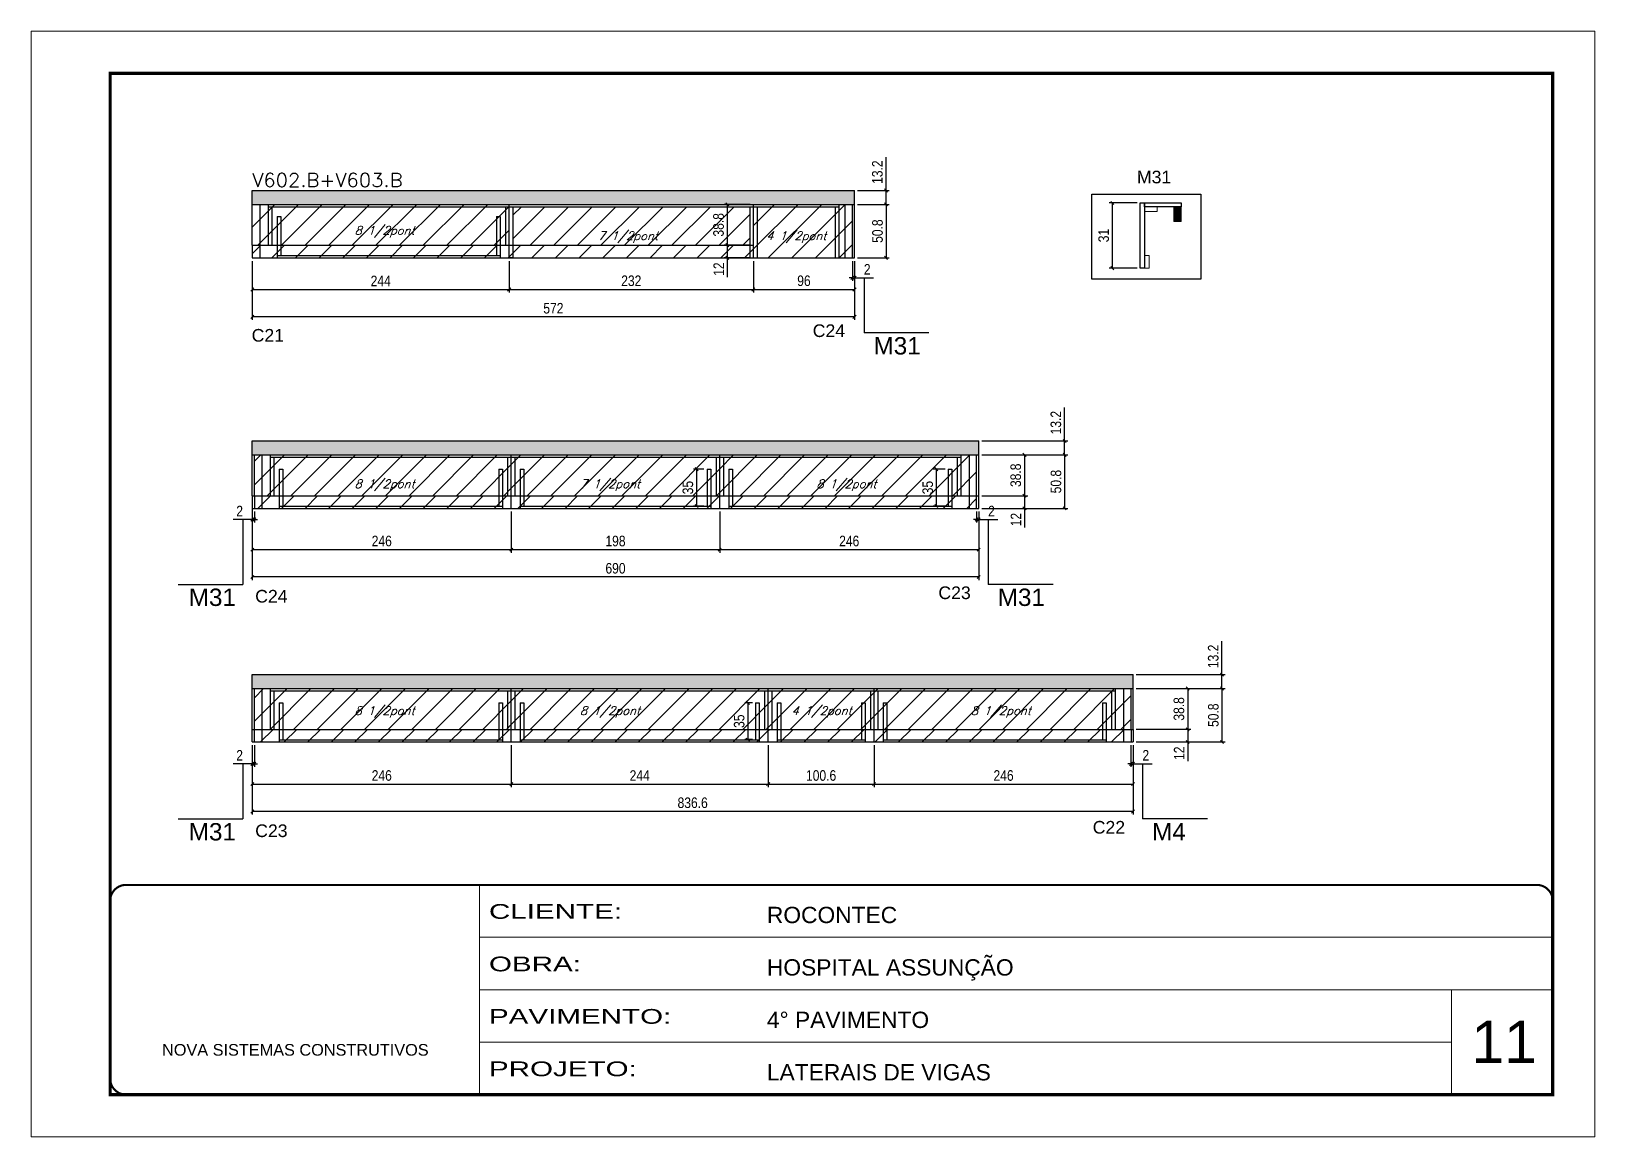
# Model space of a CAD drawing. Extents: x -20960 to -5926, y -2106 to 21915.
# Drawn here: x -9023 to -7538, y 18568 to 19618 of the extents above; entities that cross this region are included whole.
import ezdxf

# ---------------------------------------------------------------- set-up
doc = ezdxf.new("R2010")
doc.units = 0
doc.linetypes.add('CONTINUO', pattern=[0])
doc.linetypes.add('DASHED', pattern=[0.75, 0.5, -0.25])
for name, color, linetype in [('5', 5, 'Continuous'), ('COTA', 241, 'Continuous'), ('NOMENCLATURA', 7, 'Continuous'), ('Painéis', 200, 'Continuous'), ('Reaproveitamento', 251, 'Continuous'), ('SARR_2.2x7', 40, 'Continuous'), ('SARR_3.5x7', 81, 'Continuous'), ('texto', 7, 'Continuous')]:
    doc.layers.add(name, color=color, linetype=linetype)
for name, color, linetype, lineweight in [('CARIMBO', 255, 'Continuous', 9), ('Folhas', 255, 'Continuous', 9), ('Madeira', 126, 'Continuous', 18), ('Sarr 2.2x7', 40, 'Continuous', 9), ('SARRAFO DE PRESSAO', 251, 'DASHED', 9), ('Texto Seção', 7, 'Continuous', 15)]:
    doc.layers.add(name, color=color, linetype=linetype, lineweight=lineweight)
doc.styles.add('ARIAL', font='arial.ttf')
doc.styles.add('COTA TECNICA', font='techl___.ttf', dxfattribs={"height": 10})
doc.styles.add('REGUA-120', font='ROMANS.shx', dxfattribs={"height": 15})
doc.styles.add('Romans', font='romans.shx')
doc.styles.get("Standard").update_dxf_attribs({"font": 'arial.ttf'})
doc.styles.add('Tecnologia', font='')
doc.styles.get('Tecnologia').set_extended_font_data('Forgotten Futurist')
doc.dimstyles.new('PAINEL', dxfattribs={"dimtxt": 10, "dimasz": 3, "dimexe": 3, "dimexo": 3, "dimgap": 3, "dimtad": 1, "dimdec": 1, "dimzin": 12, "dimdsep": 46, "dimtxsty": 'COTA TECNICA', "dimblk1": 'OBLIQUE', "dimblk2": 'OBLIQUE', "dimsah": 1, "dimcen": 0.9, "dimclrd": 4, "dimclre": 4, "dimclrt": 240, "dimadec": 1, "dimazin": 3, "dimtfac": 1, "dimtdec": 1, "dimtmove": 0, "dimatfit": 3, "dimfxl": 1, "dimtolj": 1, "dimtzin": 12, "dimarcsym": 0})
pattern_1 = [(45, (-149328.225, -7976.085), (-11.2253202, 11.2253202), [])]

msp = doc.modelspace()

# ---------------------------------------------------------------- texts
at = {"layer": '5', "color": 7, "linetype": 'Continuous'}
msp.add_text('M31', height=12, rotation=359.99996, dxfattribs=at).set_placement((-7973.33, 19473.81))
at = {"layer": '5', "linetype": 'Continuous'}
for s, p in [('C21', (-8814.19, 19323.45)), ('C24', (-8281.25, 19327.84)), ('C24', (-8810.81, 19075.62)), ('C23', (-8161.91, 19078.91)), ('C23', (-8810.81, 18852.88)), ('C22', (-8015.31, 18856.17))]:
    msp.add_text(s, height=12, rotation=359.99996, dxfattribs=at).set_placement(p)
at = {"layer": 'CARIMBO', "style": 'ARIAL'}
msp.add_text('11', height=40, dxfattribs=at).set_placement((-7655.64, 18638.38))
at = {"layer": 'NOMENCLATURA', "linetype": 'Continuous'}
for s, p in [('M31', (-8223.51, 19311.23)), ('M31', (-8873.92, 19072.39)), ('M31', (-8105.51, 19072.39)), ('M31', (-8873.92, 18849.65)), ('M4', (-7958.91, 18849.65))]:
    msp.add_text(s, height=16.5, dxfattribs=at).set_placement(p)
at = {"layer": 'texto', "color": 2, "char_height": 8, "attachment_point": 5, "style": 'Romans'}
for s, insert in [('{\\Q19;\\C256;8 1/2pont}', (-8687.94, 19427.76)), ('{\\Q19;\\C256;7 1/2pont}', (-8456.76, 19422.65)), ('{\\Q19;\\C256;4 1/2pont}', (-8296.86, 19422.65)), ('{\\Q19;\\C256;8 1/2pont}', (-8687.94, 19187.05)), ('{\\Q19;\\C256;7 1/2pont}', (-8473.8, 19187.05)), ('{\\Q19;\\C256;8 1/2pont}', (-8249.19, 19187.05)), ('{\\Q19;\\C256;8 1/2pont}', (-8687.94, 18971.62)), ('{\\Q19;\\C256;8 1/2pont}', (-8473.8, 18971.62)), ('{\\Q19;\\C256;4 1/2pont}', (-8272.82, 18971.62)), ('{\\Q19;\\C256;8 1/2pont}', (-8102.59, 18971.62))]:
    msp.add_mtext(s, dxfattribs=dict(at, insert=insert))
at = {"layer": 'Texto Seção', "style": 'REGUA-120', "width": 1.05}
msp.add_text('V602.B+V603.B', height=13, dxfattribs=at).set_placement((-8813.57, 19470.37))

# ---------------------------------------------------------------- blocks, each defined once
blk = doc.blocks.new('9999999999')
at = {"color": 30, "linetype": 'CONTINUO'}
for p, q in [((98564.6, 34230.2), (98564.6, 34429.4)), ((98564.6, 34379.6), (99584, 34379.6)), ((98564.6, 34329.8), (99488, 34329.8)), ((99584, 34329.8), (99488, 34329.8)), ((99488, 34329.8), (99488, 34230.2)), ((98564.6, 34280), (99488, 34280))]:
    blk.add_line(p, q, dxfattribs=at)
at = {"color": 30, "linetype": 'CONTINUO', "const_width": 2}
blk.add_lwpolyline([(99584, 34230.2), (99584, 34414.4, 0.414214), (99569, 34429.4), (98229, 34429.4, 0.414214), (98214, 34414.4), (98214, 34245.2, 0.414214), (98229, 34230.2), (99584, 34230.2)], format="xyb", dxfattribs=at)
at = {"layer": 'Folhas'}
blk.add_lwpolyline([(98139, 34190.2), (99624, 34190.2), (99624, 35240.2), (98139, 35240.2)], close=True, dxfattribs=at)
at = {"layer": 'Folhas', "color": 30, "const_width": 3}
blk.add_lwpolyline([(98214, 34230.2), (99584, 34230.2), (99584, 35200.2), (98214, 35200.2)], close=True, dxfattribs=at)
at = {"color": 7, "linetype": 'Continuous', "ltscale": 5, "style": 'ARIAL'}
for s, height, p in [('ROCONTEC', 15.48, (98837.7, 34393.1)), ('HOSPITAL ASSUNÇÃO', 15.483, (98837.7, 34343.3)), ('4° PAVIMENTO', 15.483, (98837.7, 34293.5)), ('NOVA SISTEMAS CONSTRUTIVOS', 11.059, (98263.2, 34267.2)), ('LATERAIS DE VIGAS', 15.483, (98837.7, 34243.7))]:
    blk.add_text(s, height=height, dxfattribs=at).set_placement(p)
at = {"layer": 'Folhas', "color": 7, "style": 'Tecnologia', "width": 1.5}
for s, p in [('CLIENTE:', (98573.7, 34397.2)), ('OBRA:', (98573.7, 34347.3)), ('PAVIMENTO:', (98573.7, 34297.5)), ('PROJETO:', (98573.7, 34247.7))]:
    blk.add_text(s, height=14, dxfattribs=at).set_placement(p)
blk = doc.blocks.new('_Oblique')
at = {"color": 0, "linetype": 'ByBlock', "lineweight": -2}
blk.add_line((-0.5, -0.5), (0.5, 0.5), dxfattribs=at)
blk = doc.blocks.new('*D170')
at = {"layer": 'COTA', "color": 4, "lineweight": -2, "ltscale": 25, "transparency": 16777216}
for p, q in [((-8813.6, 19400), (-8813.6, 19344)), ((-8241.6, 19400), (-8241.6, 19344)), ((-8241.6, 19347), (-8813.6, 19347))]:
    blk.add_line(p, q, dxfattribs=at)
at = {"layer": 'Defpoints', "color": 0, "ltscale": 25, "transparency": 16777216}
for p in [(-8813.6, 19403), (-8241.6, 19403), (-8813.6, 19347)]:
    blk.add_point(p, dxfattribs=at)
at = {"layer": 'COTA', "color": 4, "lineweight": -2, "ltscale": 25, "transparency": 16777216, "xscale": 3, "yscale": 3, "zscale": 3, "rotation": 180}
blk.add_blockref('_Oblique', (-8813.6, 19347), dxfattribs=at)
at = {"layer": 'COTA', "color": 4, "lineweight": -2, "ltscale": 25, "transparency": 16777216, "xscale": 3, "yscale": 3, "zscale": 3}
blk.add_blockref('_Oblique', (-8241.6, 19347), dxfattribs=at)
at = {"layer": 'COTA', "color": 240, "ltscale": 25, "transparency": 16777216, "insert": (-8527.6, 19355.1), "char_height": 10, "attachment_point": 5, "style": 'COTA TECNICA'}
blk.add_mtext('\\A1;572', dxfattribs=at)
blk = doc.blocks.new('*D171')
at = {"layer": 'COTA', "color": 4, "lineweight": -2, "ltscale": 25, "transparency": 16777216}
for p, q in [((-8813.6, 19400), (-8813.6, 19370)), ((-8569.6, 19400), (-8569.6, 19370)), ((-8813.6, 19373), (-8569.6, 19373))]:
    blk.add_line(p, q, dxfattribs=at)
at = {"layer": 'Defpoints', "color": 0, "ltscale": 25, "transparency": 16777216}
for p in [(-8813.6, 19403), (-8569.6, 19403), (-8569.6, 19373)]:
    blk.add_point(p, dxfattribs=at)
at = {"layer": 'COTA', "color": 4, "lineweight": -2, "ltscale": 25, "transparency": 16777216, "xscale": 3, "yscale": 3, "zscale": 3, "rotation": 180}
blk.add_blockref('_Oblique', (-8813.6, 19373), dxfattribs=at)
at = {"layer": 'COTA', "color": 4, "lineweight": -2, "ltscale": 25, "transparency": 16777216, "xscale": 3, "yscale": 3, "zscale": 3}
blk.add_blockref('_Oblique', (-8569.6, 19373), dxfattribs=at)
at = {"layer": 'COTA', "color": 240, "ltscale": 25, "transparency": 16777216, "insert": (-8691.6, 19381.1), "char_height": 10, "attachment_point": 5, "style": 'COTA TECNICA'}
blk.add_mtext('\\A1;244', dxfattribs=at)
blk = doc.blocks.new('*D172')
at = {"layer": 'COTA', "color": 4, "lineweight": -2, "ltscale": 25, "transparency": 16777216}
for p, q in [((-8569.6, 19400), (-8569.6, 19370)), ((-8337.6, 19400), (-8337.6, 19370)), ((-8569.6, 19373), (-8337.6, 19373))]:
    blk.add_line(p, q, dxfattribs=at)
at = {"layer": 'Defpoints', "color": 0, "ltscale": 25, "transparency": 16777216}
for p in [(-8569.6, 19403), (-8337.6, 19403), (-8337.6, 19373)]:
    blk.add_point(p, dxfattribs=at)
at = {"layer": 'COTA', "color": 4, "lineweight": -2, "ltscale": 25, "transparency": 16777216, "xscale": 3, "yscale": 3, "zscale": 3, "rotation": 180}
blk.add_blockref('_Oblique', (-8569.6, 19373), dxfattribs=at)
at = {"layer": 'COTA', "color": 4, "lineweight": -2, "ltscale": 25, "transparency": 16777216, "xscale": 3, "yscale": 3, "zscale": 3}
blk.add_blockref('_Oblique', (-8337.6, 19373), dxfattribs=at)
at = {"layer": 'COTA', "color": 240, "ltscale": 25, "transparency": 16777216, "insert": (-8453.6, 19381.2), "char_height": 10, "attachment_point": 5, "style": 'COTA TECNICA'}
blk.add_mtext('\\A1;232', dxfattribs=at)
blk = doc.blocks.new('*D173')
at = {"layer": 'COTA', "color": 4, "lineweight": -2, "ltscale": 25, "transparency": 16777216}
for p, q in [((-8337.6, 19400), (-8337.6, 19370)), ((-8241.6, 19400), (-8241.6, 19370)), ((-8337.6, 19373), (-8241.6, 19373))]:
    blk.add_line(p, q, dxfattribs=at)
at = {"layer": 'Defpoints', "color": 0, "ltscale": 25, "transparency": 16777216}
for p in [(-8337.6, 19403), (-8241.6, 19403), (-8241.6, 19373)]:
    blk.add_point(p, dxfattribs=at)
at = {"layer": 'COTA', "color": 4, "lineweight": -2, "ltscale": 25, "transparency": 16777216, "xscale": 3, "yscale": 3, "zscale": 3, "rotation": 180}
blk.add_blockref('_Oblique', (-8337.6, 19373), dxfattribs=at)
at = {"layer": 'COTA', "color": 4, "lineweight": -2, "ltscale": 25, "transparency": 16777216, "xscale": 3, "yscale": 3, "zscale": 3}
blk.add_blockref('_Oblique', (-8241.6, 19373), dxfattribs=at)
at = {"layer": 'COTA', "color": 240, "ltscale": 25, "transparency": 16777216, "insert": (-8289.6, 19381.2), "char_height": 10, "attachment_point": 5, "style": 'COTA TECNICA'}
blk.add_mtext('\\A1;96', dxfattribs=at)
blk = doc.blocks.new('*D174')
at = {"layer": 'COTA', "color": 4, "lineweight": -2, "ltscale": 25, "transparency": 16777216}
for p, q in [((-8238.6, 19453.8), (-8208.6, 19453.8)), ((-8211.6, 19453.8), (-8211.6, 19403)), ((-8238.6, 19403), (-8208.6, 19403))]:
    blk.add_line(p, q, dxfattribs=at)
at = {"layer": 'Defpoints', "color": 0, "ltscale": 25, "transparency": 16777216}
for p in [(-8241.6, 19453.8), (-8241.6, 19403), (-8211.6, 19403)]:
    blk.add_point(p, dxfattribs=at)
at = {"layer": 'COTA', "color": 4, "lineweight": -2, "ltscale": 25, "transparency": 16777216, "xscale": 3, "yscale": 3, "zscale": 3}
for p, rotation in [((-8211.6, 19453.8), 90), ((-8211.6, 19403), 270)]:
    blk.add_blockref('_Oblique', p, dxfattribs=dict(at, rotation=rotation))
at = {"layer": 'COTA', "color": 240, "ltscale": 25, "transparency": 16777216, "insert": (-8219.7, 19428.4), "char_height": 10, "attachment_point": 5, "rotation": 90, "style": 'COTA TECNICA'}
blk.add_mtext('\\A1;50.8', dxfattribs=at)
blk = doc.blocks.new('*D231')
at = {"layer": 'Defpoints', "color": 0, "linetype": 'ByBlock', "transparency": 16777216}
for p in [(-7970.2, 19455.2), (-7996.7, 19393.2), (-7970.2, 19393.2)]:
    blk.add_point(p, dxfattribs=at)
at = {"layer": 'Sarr 2.2x7', "color": 4, "linetype": 'ByBlock', "lineweight": -2, "transparency": 16777216}
for p, q in [((-7973.2, 19455.2), (-7999.7, 19455.2)), ((-7996.7, 19455.2), (-7996.7, 19393.2)), ((-7973.2, 19393.2), (-7999.7, 19393.2))]:
    blk.add_line(p, q, dxfattribs=at)
at = {"layer": 'Sarr 2.2x7', "color": 4, "linetype": 'ByBlock', "lineweight": -2, "transparency": 16777216, "xscale": 3, "yscale": 3, "zscale": 3}
for p, rotation in [((-7996.7, 19455.2), 90), ((-7996.7, 19393.2), 270)]:
    blk.add_blockref('_Oblique', p, dxfattribs=dict(at, rotation=rotation))
at = {"layer": 'Sarr 2.2x7', "color": 240, "linetype": 'ByBlock', "transparency": 16777216, "insert": (-8004.9, 19424.2), "char_height": 10, "attachment_point": 5, "rotation": 90, "style": 'COTA TECNICA'}
blk.add_mtext('\\A1;31', dxfattribs=at)
blk = doc.blocks.new('*D232')
at = {"layer": 'COTA', "color": 4, "lineweight": -2, "ltscale": 25, "transparency": 16777216}
for p, q in [((-8813.6, 19174.1), (-8813.6, 19096.9)), ((-8123.6, 19162.1), (-8123.6, 19096.9)), ((-8123.6, 19099.9), (-8813.6, 19099.9))]:
    blk.add_line(p, q, dxfattribs=at)
at = {"layer": 'Defpoints', "color": 0, "ltscale": 25, "transparency": 16777216}
for p in [(-8813.6, 19177.1), (-8123.6, 19165.1), (-8813.6, 19099.9)]:
    blk.add_point(p, dxfattribs=at)
at = {"layer": 'COTA', "color": 4, "lineweight": -2, "ltscale": 25, "transparency": 16777216, "xscale": 3, "yscale": 3, "zscale": 3, "rotation": 180}
blk.add_blockref('_Oblique', (-8813.6, 19099.9), dxfattribs=at)
at = {"layer": 'COTA', "color": 4, "lineweight": -2, "ltscale": 25, "transparency": 16777216, "xscale": 3, "yscale": 3, "zscale": 3}
blk.add_blockref('_Oblique', (-8123.6, 19099.9), dxfattribs=at)
at = {"layer": 'COTA', "color": 240, "ltscale": 25, "transparency": 16777216, "insert": (-8468.6, 19108.1), "char_height": 10, "attachment_point": 5, "style": 'COTA TECNICA'}
blk.add_mtext('\\A1;690', dxfattribs=at)
blk = doc.blocks.new('*D233')
at = {"layer": 'COTA', "color": 4, "lineweight": -2, "ltscale": 25, "transparency": 16777216}
for p, q in [((-8813.6, 19174.1), (-8813.6, 19122.9)), ((-8567.6, 19162.1), (-8567.6, 19122.9)), ((-8813.6, 19125.9), (-8567.6, 19125.9))]:
    blk.add_line(p, q, dxfattribs=at)
at = {"layer": 'Defpoints', "color": 0, "ltscale": 25, "transparency": 16777216}
for p in [(-8813.6, 19177.1), (-8567.6, 19165.1), (-8567.6, 19125.9)]:
    blk.add_point(p, dxfattribs=at)
at = {"layer": 'COTA', "color": 4, "lineweight": -2, "ltscale": 25, "transparency": 16777216, "xscale": 3, "yscale": 3, "zscale": 3, "rotation": 180}
blk.add_blockref('_Oblique', (-8813.6, 19125.9), dxfattribs=at)
at = {"layer": 'COTA', "color": 4, "lineweight": -2, "ltscale": 25, "transparency": 16777216, "xscale": 3, "yscale": 3, "zscale": 3}
blk.add_blockref('_Oblique', (-8567.6, 19125.9), dxfattribs=at)
at = {"layer": 'COTA', "color": 240, "ltscale": 25, "transparency": 16777216, "insert": (-8690.6, 19134), "char_height": 10, "attachment_point": 5, "style": 'COTA TECNICA'}
blk.add_mtext('\\A1;246', dxfattribs=at)
blk = doc.blocks.new('*D175')
at = {"layer": 'COTA', "color": 4, "lineweight": -2, "ltscale": 25, "transparency": 16777216}
for p, q in [((-8567.6, 19162.1), (-8567.6, 19122.9)), ((-8369.6, 19162.1), (-8369.6, 19122.9)), ((-8567.6, 19125.9), (-8369.6, 19125.9))]:
    blk.add_line(p, q, dxfattribs=at)
at = {"layer": 'Defpoints', "color": 0, "ltscale": 25, "transparency": 16777216}
for p in [(-8567.6, 19165.1), (-8369.6, 19165.1), (-8369.6, 19125.9)]:
    blk.add_point(p, dxfattribs=at)
at = {"layer": 'COTA', "color": 4, "lineweight": -2, "ltscale": 25, "transparency": 16777216, "xscale": 3, "yscale": 3, "zscale": 3, "rotation": 180}
blk.add_blockref('_Oblique', (-8567.6, 19125.9), dxfattribs=at)
at = {"layer": 'COTA', "color": 4, "lineweight": -2, "ltscale": 25, "transparency": 16777216, "xscale": 3, "yscale": 3, "zscale": 3}
blk.add_blockref('_Oblique', (-8369.6, 19125.9), dxfattribs=at)
at = {"layer": 'COTA', "color": 240, "ltscale": 25, "transparency": 16777216, "insert": (-8468.6, 19134), "char_height": 10, "attachment_point": 5, "style": 'COTA TECNICA'}
blk.add_mtext('\\A1;198', dxfattribs=at)
blk = doc.blocks.new('*D176')
at = {"layer": 'COTA', "color": 4, "lineweight": -2, "ltscale": 25, "transparency": 16777216}
for p, q in [((-8369.6, 19162.1), (-8369.6, 19122.9)), ((-8123.6, 19162.1), (-8123.6, 19122.9)), ((-8369.6, 19125.9), (-8123.6, 19125.9))]:
    blk.add_line(p, q, dxfattribs=at)
at = {"layer": 'Defpoints', "color": 0, "ltscale": 25, "transparency": 16777216}
for p in [(-8369.6, 19165.1), (-8123.6, 19165.1), (-8123.6, 19125.9)]:
    blk.add_point(p, dxfattribs=at)
at = {"layer": 'COTA', "color": 4, "lineweight": -2, "ltscale": 25, "transparency": 16777216, "xscale": 3, "yscale": 3, "zscale": 3, "rotation": 180}
blk.add_blockref('_Oblique', (-8369.6, 19125.9), dxfattribs=at)
at = {"layer": 'COTA', "color": 4, "lineweight": -2, "ltscale": 25, "transparency": 16777216, "xscale": 3, "yscale": 3, "zscale": 3}
blk.add_blockref('_Oblique', (-8123.6, 19125.9), dxfattribs=at)
at = {"layer": 'COTA', "color": 240, "ltscale": 25, "transparency": 16777216, "insert": (-8246.6, 19134), "char_height": 10, "attachment_point": 5, "style": 'COTA TECNICA'}
blk.add_mtext('\\A1;246', dxfattribs=at)
blk = doc.blocks.new('*D234')
at = {"layer": 'COTA', "color": 4, "lineweight": -2, "ltscale": 25, "transparency": 16777216}
for p, q in [((-8120.6, 19215.9), (-8077.1, 19215.9)), ((-8080.1, 19215.9), (-8080.1, 19177.1)), ((-8120.6, 19177.1), (-8077.1, 19177.1))]:
    blk.add_line(p, q, dxfattribs=at)
at = {"layer": 'Defpoints', "color": 0, "ltscale": 25, "transparency": 16777216}
for p in [(-8123.6, 19215.9), (-8123.6, 19177.1), (-8080.1, 19177.1)]:
    blk.add_point(p, dxfattribs=at)
at = {"layer": 'COTA', "color": 4, "lineweight": -2, "ltscale": 25, "transparency": 16777216, "xscale": 3, "yscale": 3, "zscale": 3}
for p, rotation in [((-8080.1, 19215.9), 90), ((-8080.1, 19177.1), 270)]:
    blk.add_blockref('_Oblique', p, dxfattribs=dict(at, rotation=rotation))
at = {"layer": 'COTA', "color": 240, "ltscale": 25, "transparency": 16777216, "insert": (-8088.4, 19196.5), "char_height": 10, "attachment_point": 5, "rotation": 90, "style": 'COTA TECNICA'}
blk.add_mtext('\\A1;38.8', dxfattribs=at)
blk = doc.blocks.new('*D235')
at = {"layer": 'COTA', "color": 4, "lineweight": -2, "ltscale": 25, "transparency": 16777216}
for p, q in [((-8042, 19229.1), (-8042, 19260.8)), ((-8120.6, 19229.1), (-8039, 19229.1)), ((-8120.6, 19215.9), (-8039, 19215.9)), ((-8042, 19215.9), (-8042, 19229.1))]:
    blk.add_line(p, q, dxfattribs=at)
at = {"layer": 'Defpoints', "color": 0, "ltscale": 25, "transparency": 16777216}
for p in [(-8123.6, 19229.1), (-8123.6, 19215.9), (-8042, 19229.1)]:
    blk.add_point(p, dxfattribs=at)
at = {"layer": 'COTA', "color": 4, "lineweight": -2, "ltscale": 25, "transparency": 16777216, "xscale": 3, "yscale": 3, "zscale": 3}
for p, rotation in [((-8042, 19229.1), 90), ((-8042, 19215.9), 270)]:
    blk.add_blockref('_Oblique', p, dxfattribs=dict(at, rotation=rotation))
at = {"layer": 'COTA', "color": 240, "ltscale": 25, "transparency": 16777216, "insert": (-8050.3, 19246.5), "char_height": 10, "attachment_point": 5, "rotation": 90, "style": 'COTA TECNICA'}
blk.add_mtext('\\A1;13.2', dxfattribs=at)
blk = doc.blocks.new('*D177')
at = {"layer": 'COTA', "color": 4, "lineweight": -2, "ltscale": 25, "transparency": 16777216}
for p, q in [((-8125.6, 19162.1), (-8125.6, 19151.5)), ((-8123.6, 19162.1), (-8123.6, 19151.5)), ((-8125.6, 19154.5), (-8128.6, 19154.5)), ((-8125.6, 19154.5), (-8123.6, 19154.5)), ((-8123.6, 19154.5), (-8105.4, 19154.5))]:
    blk.add_line(p, q, dxfattribs=at)
at = {"layer": 'Defpoints', "color": 0, "ltscale": 25, "transparency": 16777216}
for p in [(-8125.6, 19165.1), (-8123.6, 19165.1), (-8123.6, 19154.5)]:
    blk.add_point(p, dxfattribs=at)
at = {"layer": 'COTA', "color": 4, "lineweight": -2, "ltscale": 25, "transparency": 16777216, "xscale": 3, "yscale": 3, "zscale": 3}
blk.add_blockref('_Oblique', (-8125.6, 19154.5), dxfattribs=at)
at = {"layer": 'COTA', "color": 4, "lineweight": -2, "ltscale": 25, "transparency": 16777216, "xscale": 3, "yscale": 3, "zscale": 3, "rotation": 180}
blk.add_blockref('_Oblique', (-8123.6, 19154.5), dxfattribs=at)
at = {"layer": 'COTA', "color": 240, "ltscale": 25, "transparency": 16777216, "insert": (-8111.5, 19162.5), "char_height": 10, "attachment_point": 5, "style": 'COTA TECNICA'}
blk.add_mtext('\\A1;2', dxfattribs=at)
blk = doc.blocks.new('*D178')
at = {"layer": 'COTA', "color": 4, "lineweight": -2, "ltscale": 25, "transparency": 16777216}
for p, q in [((-8813.6, 19162.1), (-8813.6, 19151.5)), ((-8811.6, 19162.1), (-8811.6, 19151.5)), ((-8813.6, 19154.5), (-8831.7, 19154.5)), ((-8811.6, 19154.5), (-8813.6, 19154.5)), ((-8811.6, 19154.5), (-8808.6, 19154.5))]:
    blk.add_line(p, q, dxfattribs=at)
at = {"layer": 'Defpoints', "color": 0, "ltscale": 25, "transparency": 16777216}
for p in [(-8813.6, 19165.1), (-8811.6, 19165.1), (-8813.6, 19154.5)]:
    blk.add_point(p, dxfattribs=at)
at = {"layer": 'COTA', "color": 4, "lineweight": -2, "ltscale": 25, "transparency": 16777216, "xscale": 3, "yscale": 3, "zscale": 3}
blk.add_blockref('_Oblique', (-8813.6, 19154.5), dxfattribs=at)
at = {"layer": 'COTA', "color": 4, "lineweight": -2, "ltscale": 25, "transparency": 16777216, "xscale": 3, "yscale": 3, "zscale": 3, "rotation": 180}
blk.add_blockref('_Oblique', (-8811.6, 19154.5), dxfattribs=at)
at = {"layer": 'COTA', "color": 240, "ltscale": 25, "transparency": 16777216, "insert": (-8825.6, 19162.5), "char_height": 10, "attachment_point": 5, "style": 'COTA TECNICA'}
blk.add_mtext('\\A1;2', dxfattribs=at)
blk = doc.blocks.new('*D179')
at = {"layer": 'COTA', "color": 4, "lineweight": -2, "ltscale": 25, "transparency": 16777216}
for p, q in [((-8813.6, 18940.2), (-8813.6, 18874.2)), ((-7977, 18940.2), (-7977, 18874.2)), ((-7977, 18877.2), (-8813.6, 18877.2))]:
    blk.add_line(p, q, dxfattribs=at)
at = {"layer": 'Defpoints', "color": 0, "ltscale": 25, "transparency": 16777216}
for p in [(-8813.6, 18943.2), (-7977, 18943.2), (-8813.6, 18877.2)]:
    blk.add_point(p, dxfattribs=at)
at = {"layer": 'COTA', "color": 4, "lineweight": -2, "ltscale": 25, "transparency": 16777216, "xscale": 3, "yscale": 3, "zscale": 3, "rotation": 180}
blk.add_blockref('_Oblique', (-8813.6, 18877.2), dxfattribs=at)
at = {"layer": 'COTA', "color": 4, "lineweight": -2, "ltscale": 25, "transparency": 16777216, "xscale": 3, "yscale": 3, "zscale": 3}
blk.add_blockref('_Oblique', (-7977, 18877.2), dxfattribs=at)
at = {"layer": 'COTA', "color": 240, "ltscale": 25, "transparency": 16777216, "insert": (-8395.3, 18885.4), "char_height": 10, "attachment_point": 5, "style": 'COTA TECNICA'}
blk.add_mtext('\\A1;836.6', dxfattribs=at)
blk = doc.blocks.new('*D236')
at = {"layer": 'COTA', "color": 4, "lineweight": -2, "ltscale": 25, "transparency": 16777216}
for p, q in [((-8813.6, 18940.2), (-8813.6, 18900.2)), ((-8567.6, 18940.2), (-8567.6, 18900.2)), ((-8813.6, 18903.2), (-8567.6, 18903.2))]:
    blk.add_line(p, q, dxfattribs=at)
at = {"layer": 'Defpoints', "color": 0, "ltscale": 25, "transparency": 16777216}
for p in [(-8813.6, 18943.2), (-8567.6, 18943.2), (-8567.6, 18903.2)]:
    blk.add_point(p, dxfattribs=at)
at = {"layer": 'COTA', "color": 4, "lineweight": -2, "ltscale": 25, "transparency": 16777216, "xscale": 3, "yscale": 3, "zscale": 3, "rotation": 180}
blk.add_blockref('_Oblique', (-8813.6, 18903.2), dxfattribs=at)
at = {"layer": 'COTA', "color": 4, "lineweight": -2, "ltscale": 25, "transparency": 16777216, "xscale": 3, "yscale": 3, "zscale": 3}
blk.add_blockref('_Oblique', (-8567.6, 18903.2), dxfattribs=at)
at = {"layer": 'COTA', "color": 240, "ltscale": 25, "transparency": 16777216, "insert": (-8690.6, 18911.3), "char_height": 10, "attachment_point": 5, "style": 'COTA TECNICA'}
blk.add_mtext('\\A1;246', dxfattribs=at)
blk = doc.blocks.new('*D180')
at = {"layer": 'COTA', "color": 4, "lineweight": -2, "ltscale": 25, "transparency": 16777216}
for p, q in [((-8567.6, 18940.2), (-8567.6, 18900.2)), ((-8323.6, 18940.2), (-8323.6, 18900.2)), ((-8567.6, 18903.2), (-8323.6, 18903.2))]:
    blk.add_line(p, q, dxfattribs=at)
at = {"layer": 'Defpoints', "color": 0, "ltscale": 25, "transparency": 16777216}
for p in [(-8567.6, 18943.2), (-8323.6, 18943.2), (-8323.6, 18903.2)]:
    blk.add_point(p, dxfattribs=at)
at = {"layer": 'COTA', "color": 4, "lineweight": -2, "ltscale": 25, "transparency": 16777216, "xscale": 3, "yscale": 3, "zscale": 3, "rotation": 180}
blk.add_blockref('_Oblique', (-8567.6, 18903.2), dxfattribs=at)
at = {"layer": 'COTA', "color": 4, "lineweight": -2, "ltscale": 25, "transparency": 16777216, "xscale": 3, "yscale": 3, "zscale": 3}
blk.add_blockref('_Oblique', (-8323.6, 18903.2), dxfattribs=at)
at = {"layer": 'COTA', "color": 240, "ltscale": 25, "transparency": 16777216, "insert": (-8445.6, 18911.3), "char_height": 10, "attachment_point": 5, "style": 'COTA TECNICA'}
blk.add_mtext('\\A1;244', dxfattribs=at)
blk = doc.blocks.new('*D181')
at = {"layer": 'COTA', "color": 4, "lineweight": -2, "ltscale": 25, "transparency": 16777216}
for p, q in [((-8223, 18940.2), (-8223, 18900.2)), ((-7977, 18940.2), (-7977, 18900.2)), ((-8223, 18903.2), (-7977, 18903.2))]:
    blk.add_line(p, q, dxfattribs=at)
at = {"layer": 'Defpoints', "color": 0, "ltscale": 25, "transparency": 16777216}
for p in [(-8223, 18943.2), (-7977, 18943.2), (-7977, 18903.2)]:
    blk.add_point(p, dxfattribs=at)
at = {"layer": 'COTA', "color": 4, "lineweight": -2, "ltscale": 25, "transparency": 16777216, "xscale": 3, "yscale": 3, "zscale": 3, "rotation": 180}
blk.add_blockref('_Oblique', (-8223, 18903.2), dxfattribs=at)
at = {"layer": 'COTA', "color": 4, "lineweight": -2, "ltscale": 25, "transparency": 16777216, "xscale": 3, "yscale": 3, "zscale": 3}
blk.add_blockref('_Oblique', (-7977, 18903.2), dxfattribs=at)
at = {"layer": 'COTA', "color": 240, "ltscale": 25, "transparency": 16777216, "insert": (-8100, 18911.3), "char_height": 10, "attachment_point": 5, "style": 'COTA TECNICA'}
blk.add_mtext('\\A1;246', dxfattribs=at)
blk = doc.blocks.new('*D237')
at = {"layer": 'COTA', "color": 4, "lineweight": -2, "ltscale": 25, "transparency": 16777216}
for p, q in [((-7974, 18994), (-7922.1, 18994)), ((-7925.1, 18994), (-7925.1, 18955.2)), ((-7974, 18955.2), (-7922.1, 18955.2))]:
    blk.add_line(p, q, dxfattribs=at)
at = {"layer": 'Defpoints', "color": 0, "ltscale": 25, "transparency": 16777216}
for p in [(-7977, 18994), (-7977, 18955.2), (-7925.1, 18955.2)]:
    blk.add_point(p, dxfattribs=at)
at = {"layer": 'COTA', "color": 4, "lineweight": -2, "ltscale": 25, "transparency": 16777216, "xscale": 3, "yscale": 3, "zscale": 3}
for p, rotation in [((-7925.1, 18994), 90), ((-7925.1, 18955.2), 270)]:
    blk.add_blockref('_Oblique', p, dxfattribs=dict(at, rotation=rotation))
at = {"layer": 'COTA', "color": 240, "ltscale": 25, "transparency": 16777216, "insert": (-7933.4, 18974.6), "char_height": 10, "attachment_point": 5, "rotation": 90, "style": 'COTA TECNICA'}
blk.add_mtext('\\A1;38.8', dxfattribs=at)
blk = doc.blocks.new('*D182')
at = {"layer": 'COTA', "color": 4, "lineweight": -2, "ltscale": 25, "transparency": 16777216}
for p, q in [((-7979, 18940.2), (-7979, 18919.5)), ((-7977, 18940.2), (-7977, 18919.5)), ((-7979, 18922.5), (-7982, 18922.5)), ((-7979, 18922.5), (-7977, 18922.5)), ((-7977, 18922.5), (-7958.8, 18922.5))]:
    blk.add_line(p, q, dxfattribs=at)
at = {"layer": 'Defpoints', "color": 0, "ltscale": 25, "transparency": 16777216}
for p in [(-7979, 18943.2), (-7977, 18943.2), (-7977, 18922.5)]:
    blk.add_point(p, dxfattribs=at)
at = {"layer": 'COTA', "color": 4, "lineweight": -2, "ltscale": 25, "transparency": 16777216, "xscale": 3, "yscale": 3, "zscale": 3}
blk.add_blockref('_Oblique', (-7979, 18922.5), dxfattribs=at)
at = {"layer": 'COTA', "color": 4, "lineweight": -2, "ltscale": 25, "transparency": 16777216, "xscale": 3, "yscale": 3, "zscale": 3, "rotation": 180}
blk.add_blockref('_Oblique', (-7977, 18922.5), dxfattribs=at)
at = {"layer": 'COTA', "color": 240, "ltscale": 25, "transparency": 16777216, "insert": (-7964.9, 18930.5), "char_height": 10, "attachment_point": 5, "style": 'COTA TECNICA'}
blk.add_mtext('\\A1;2', dxfattribs=at)
blk = doc.blocks.new('*D238')
at = {"layer": 'COTA', "color": 4, "lineweight": -2, "ltscale": 25, "transparency": 16777216}
for p, q in [((-8813.6, 18940.2), (-8813.6, 18919.5)), ((-8811.6, 18940.2), (-8811.6, 18919.5)), ((-8813.6, 18922.5), (-8831.7, 18922.5)), ((-8811.6, 18922.5), (-8813.6, 18922.5)), ((-8811.6, 18922.5), (-8808.6, 18922.5))]:
    blk.add_line(p, q, dxfattribs=at)
at = {"layer": 'Defpoints', "color": 0, "ltscale": 25, "transparency": 16777216}
for p in [(-8813.6, 18943.2), (-8811.6, 18943.2), (-8813.6, 18922.5)]:
    blk.add_point(p, dxfattribs=at)
at = {"layer": 'COTA', "color": 4, "lineweight": -2, "ltscale": 25, "transparency": 16777216, "xscale": 3, "yscale": 3, "zscale": 3}
blk.add_blockref('_Oblique', (-8813.6, 18922.5), dxfattribs=at)
at = {"layer": 'COTA', "color": 4, "lineweight": -2, "ltscale": 25, "transparency": 16777216, "xscale": 3, "yscale": 3, "zscale": 3, "rotation": 180}
blk.add_blockref('_Oblique', (-8811.6, 18922.5), dxfattribs=at)
at = {"layer": 'COTA', "color": 240, "ltscale": 25, "transparency": 16777216, "insert": (-8825.6, 18930.5), "char_height": 10, "attachment_point": 5, "style": 'COTA TECNICA'}
blk.add_mtext('\\A1;2', dxfattribs=at)
blk = doc.blocks.new('*D183')
at = {"layer": 'COTA', "color": 4, "lineweight": -2, "ltscale": 25, "transparency": 16777216}
for p, q in [((-8323.6, 18940.2), (-8323.6, 18900.2)), ((-8223, 18940.2), (-8223, 18900.2)), ((-8323.6, 18903.2), (-8223, 18903.2))]:
    blk.add_line(p, q, dxfattribs=at)
at = {"layer": 'Defpoints', "color": 0, "ltscale": 25, "transparency": 16777216}
for p in [(-8323.6, 18943.2), (-8223, 18943.2), (-8223, 18903.2)]:
    blk.add_point(p, dxfattribs=at)
at = {"layer": 'COTA', "color": 4, "lineweight": -2, "ltscale": 25, "transparency": 16777216, "xscale": 3, "yscale": 3, "zscale": 3, "rotation": 180}
blk.add_blockref('_Oblique', (-8323.6, 18903.2), dxfattribs=at)
at = {"layer": 'COTA', "color": 4, "lineweight": -2, "ltscale": 25, "transparency": 16777216, "xscale": 3, "yscale": 3, "zscale": 3}
blk.add_blockref('_Oblique', (-8223, 18903.2), dxfattribs=at)
at = {"layer": 'COTA', "color": 240, "ltscale": 25, "transparency": 16777216, "insert": (-8273.3, 18911.3), "char_height": 10, "attachment_point": 5, "style": 'COTA TECNICA'}
blk.add_mtext('\\A1;100.6', dxfattribs=at)
blk = doc.blocks.new('*D239')
at = {"layer": 'COTA', "color": 4, "lineweight": -2, "ltscale": 25, "transparency": 16777216}
for p, q in [((-8211.6, 19467), (-8211.6, 19498.7)), ((-8238.6, 19467), (-8208.6, 19467)), ((-8238.6, 19453.8), (-8208.6, 19453.8)), ((-8211.6, 19453.8), (-8211.6, 19467))]:
    blk.add_line(p, q, dxfattribs=at)
at = {"layer": 'Defpoints', "color": 0, "ltscale": 25, "transparency": 16777216}
for p in [(-8241.6, 19467), (-8241.6, 19453.8), (-8211.6, 19467)]:
    blk.add_point(p, dxfattribs=at)
at = {"layer": 'COTA', "color": 4, "lineweight": -2, "ltscale": 25, "transparency": 16777216, "xscale": 3, "yscale": 3, "zscale": 3}
for p, rotation in [((-8211.6, 19467), 90), ((-8211.6, 19453.8), 270)]:
    blk.add_blockref('_Oblique', p, dxfattribs=dict(at, rotation=rotation))
at = {"layer": 'COTA', "color": 240, "ltscale": 25, "transparency": 16777216, "insert": (-8219.8, 19484.4), "char_height": 10, "attachment_point": 5, "rotation": 90, "style": 'COTA TECNICA'}
blk.add_mtext('\\A1;13.2', dxfattribs=at)
blk = doc.blocks.new('*D240')
at = {"layer": 'COTA', "color": 4, "lineweight": -2, "ltscale": 25, "transparency": 16777216}
for p, q in [((-8243.6, 19400), (-8243.6, 19381.1)), ((-8241.6, 19400), (-8241.6, 19381.1)), ((-8243.6, 19384.1), (-8246.6, 19384.1)), ((-8243.6, 19384.1), (-8241.6, 19384.1)), ((-8241.6, 19384.1), (-8223.4, 19384.1))]:
    blk.add_line(p, q, dxfattribs=at)
at = {"layer": 'Defpoints', "color": 0, "ltscale": 25, "transparency": 16777216}
for p in [(-8243.6, 19403), (-8241.6, 19403), (-8241.6, 19384.1)]:
    blk.add_point(p, dxfattribs=at)
at = {"layer": 'COTA', "color": 4, "lineweight": -2, "ltscale": 25, "transparency": 16777216, "xscale": 3, "yscale": 3, "zscale": 3}
blk.add_blockref('_Oblique', (-8243.6, 19384.1), dxfattribs=at)
at = {"layer": 'COTA', "color": 4, "lineweight": -2, "ltscale": 25, "transparency": 16777216, "xscale": 3, "yscale": 3, "zscale": 3, "rotation": 180}
blk.add_blockref('_Oblique', (-8241.6, 19384.1), dxfattribs=at)
at = {"layer": 'COTA', "color": 240, "ltscale": 25, "transparency": 16777216, "insert": (-8229.5, 19392.1), "char_height": 10, "attachment_point": 5, "style": 'COTA TECNICA'}
blk.add_mtext('\\A1;2', dxfattribs=at)
blk = doc.blocks.new('*D241')
at = {"layer": 'COTA', "color": 4, "lineweight": -2, "ltscale": 25, "transparency": 16777216}
for p, q in [((-8120.6, 19177.1), (-8077.1, 19177.1)), ((-8080.1, 19177.1), (-8080.1, 19165.1)), ((-8120.6, 19165.1), (-8077.1, 19165.1)), ((-8080.1, 19165.1), (-8080.1, 19146.8))]:
    blk.add_line(p, q, dxfattribs=at)
at = {"layer": 'Defpoints', "color": 0, "ltscale": 25, "transparency": 16777216}
for p in [(-8123.6, 19177.1), (-8080.1, 19177.1), (-8123.6, 19165.1)]:
    blk.add_point(p, dxfattribs=at)
at = {"layer": 'COTA', "color": 4, "lineweight": -2, "ltscale": 25, "transparency": 16777216, "xscale": 3, "yscale": 3, "zscale": 3}
for p, rotation in [((-8080.1, 19177.1), 90), ((-8080.1, 19165.1), 270)]:
    blk.add_blockref('_Oblique', p, dxfattribs=dict(at, rotation=rotation))
at = {"layer": 'COTA', "color": 240, "ltscale": 25, "transparency": 16777216, "insert": (-8088.2, 19154.4), "char_height": 10, "attachment_point": 5, "rotation": 90, "style": 'COTA TECNICA'}
blk.add_mtext('\\A1;12', dxfattribs=at)
blk = doc.blocks.new('*D242')
at = {"layer": 'COTA', "color": 4, "lineweight": -2, "ltscale": 25, "transparency": 16777216}
for p, q in [((-8120.6, 19215.9), (-8039, 19215.9)), ((-8042, 19215.9), (-8042, 19165.1)), ((-8120.6, 19165.1), (-8039, 19165.1))]:
    blk.add_line(p, q, dxfattribs=at)
at = {"layer": 'Defpoints', "color": 0, "ltscale": 25, "transparency": 16777216}
for p in [(-8123.6, 19215.9), (-8123.6, 19165.1), (-8042, 19165.1)]:
    blk.add_point(p, dxfattribs=at)
at = {"layer": 'COTA', "color": 4, "lineweight": -2, "ltscale": 25, "transparency": 16777216, "xscale": 3, "yscale": 3, "zscale": 3}
for p, rotation in [((-8042, 19215.9), 90), ((-8042, 19165.1), 270)]:
    blk.add_blockref('_Oblique', p, dxfattribs=dict(at, rotation=rotation))
at = {"layer": 'COTA', "color": 240, "ltscale": 25, "transparency": 16777216, "insert": (-8050.2, 19190.5), "char_height": 10, "attachment_point": 5, "rotation": 90, "style": 'COTA TECNICA'}
blk.add_mtext('\\A1;50.8', dxfattribs=at)
blk = doc.blocks.new('*D243')
at = {"layer": 'COTA', "color": 4, "lineweight": -2, "ltscale": 25, "transparency": 16777216}
for p, q in [((-8155.6, 19202.3), (-8166.8, 19202.3)), ((-8163.8, 19167.3), (-8163.8, 19202.3)), ((-8155.6, 19167.3), (-8166.8, 19167.3))]:
    blk.add_line(p, q, dxfattribs=at)
at = {"layer": 'Defpoints', "color": 0, "ltscale": 25, "transparency": 16777216}
for p in [(-8163.8, 19202.3), (-8152.6, 19202.3), (-8152.6, 19167.3)]:
    blk.add_point(p, dxfattribs=at)
at = {"layer": 'COTA', "color": 4, "lineweight": -2, "ltscale": 25, "transparency": 16777216, "xscale": 3, "yscale": 3, "zscale": 3}
for p, rotation in [((-8163.8, 19202.3), 90), ((-8163.8, 19167.3), 270)]:
    blk.add_blockref('_Oblique', p, dxfattribs=dict(at, rotation=rotation))
at = {"layer": 'COTA', "color": 240, "ltscale": 25, "transparency": 16777216, "insert": (-8172, 19184.8), "char_height": 10, "attachment_point": 5, "rotation": 90, "style": 'COTA TECNICA'}
blk.add_mtext('\\A1;35', dxfattribs=at)
blk = doc.blocks.new('*D244')
at = {"layer": 'COTA', "color": 4, "lineweight": -2, "ltscale": 25, "transparency": 16777216}
for p, q in [((-7892.6, 19007.2), (-7892.6, 19038.9)), ((-7974, 19007.2), (-7889.6, 19007.2)), ((-7974, 18994), (-7889.6, 18994)), ((-7892.6, 18994), (-7892.6, 19007.2))]:
    blk.add_line(p, q, dxfattribs=at)
at = {"layer": 'Defpoints', "color": 0, "ltscale": 25, "transparency": 16777216}
for p in [(-7977, 19007.2), (-7977, 18994), (-7892.6, 19007.2)]:
    blk.add_point(p, dxfattribs=at)
at = {"layer": 'COTA', "color": 4, "lineweight": -2, "ltscale": 25, "transparency": 16777216, "xscale": 3, "yscale": 3, "zscale": 3}
for p, rotation in [((-7892.6, 19007.2), 90), ((-7892.6, 18994), 270)]:
    blk.add_blockref('_Oblique', p, dxfattribs=dict(at, rotation=rotation))
at = {"layer": 'COTA', "color": 240, "ltscale": 25, "transparency": 16777216, "insert": (-7900.8, 19024.5), "char_height": 10, "attachment_point": 5, "rotation": 90, "style": 'COTA TECNICA'}
blk.add_mtext('\\A1;13.2', dxfattribs=at)
blk = doc.blocks.new('*D245')
at = {"layer": 'COTA', "color": 4, "lineweight": -2, "ltscale": 25, "transparency": 16777216}
for p, q in [((-7974, 18955.2), (-7922.1, 18955.2)), ((-7925.1, 18955.2), (-7925.1, 18943.2)), ((-7974, 18943.2), (-7922.1, 18943.2)), ((-7925.1, 18943.2), (-7925.1, 18924.9))]:
    blk.add_line(p, q, dxfattribs=at)
at = {"layer": 'Defpoints', "color": 0, "ltscale": 25, "transparency": 16777216}
for p in [(-7977, 18955.2), (-7977, 18943.2), (-7925.1, 18943.2)]:
    blk.add_point(p, dxfattribs=at)
at = {"layer": 'COTA', "color": 4, "lineweight": -2, "ltscale": 25, "transparency": 16777216, "xscale": 3, "yscale": 3, "zscale": 3}
for p, rotation in [((-7925.1, 18955.2), 90), ((-7925.1, 18943.2), 270)]:
    blk.add_blockref('_Oblique', p, dxfattribs=dict(at, rotation=rotation))
at = {"layer": 'COTA', "color": 240, "ltscale": 25, "transparency": 16777216, "insert": (-7933.2, 18932.5), "char_height": 10, "attachment_point": 5, "rotation": 90, "style": 'COTA TECNICA'}
blk.add_mtext('\\A1;12', dxfattribs=at)
blk = doc.blocks.new('*D184')
at = {"layer": 'COTA', "color": 4, "lineweight": -2, "ltscale": 25, "transparency": 16777216}
for p, q in [((-7974, 18994), (-7889.6, 18994)), ((-7892.6, 18994), (-7892.6, 18943.2)), ((-7974, 18943.2), (-7889.6, 18943.2))]:
    blk.add_line(p, q, dxfattribs=at)
at = {"layer": 'Defpoints', "color": 0, "ltscale": 25, "transparency": 16777216}
for p in [(-7977, 18994), (-7977, 18943.2), (-7892.6, 18943.2)]:
    blk.add_point(p, dxfattribs=at)
at = {"layer": 'COTA', "color": 4, "lineweight": -2, "ltscale": 25, "transparency": 16777216, "xscale": 3, "yscale": 3, "zscale": 3}
for p, rotation in [((-7892.6, 18994), 90), ((-7892.6, 18943.2), 270)]:
    blk.add_blockref('_Oblique', p, dxfattribs=dict(at, rotation=rotation))
at = {"layer": 'COTA', "color": 240, "ltscale": 25, "transparency": 16777216, "insert": (-7900.7, 18968.6), "char_height": 10, "attachment_point": 5, "rotation": 90, "style": 'COTA TECNICA'}
blk.add_mtext('\\A1;50.8', dxfattribs=at)
blk = doc.blocks.new('*D246')
at = {"layer": 'COTA', "color": 4, "lineweight": -2, "ltscale": 25, "transparency": 16777216}
for p, q in [((-8338.6, 18980.3), (-8345.9, 18980.3)), ((-8342.9, 18980.3), (-8342.9, 18945.4)), ((-8338.6, 18945.4), (-8345.9, 18945.4))]:
    blk.add_line(p, q, dxfattribs=at)
at = {"layer": 'Defpoints', "color": 0, "ltscale": 25, "transparency": 16777216}
for p in [(-8335.6, 18980.3), (-8342.9, 18945.4), (-8335.6, 18945.4)]:
    blk.add_point(p, dxfattribs=at)
at = {"layer": 'COTA', "color": 4, "lineweight": -2, "ltscale": 25, "transparency": 16777216, "xscale": 3, "yscale": 3, "zscale": 3}
for p, rotation in [((-8342.9, 18980.3), 90), ((-8342.9, 18945.4), 270)]:
    blk.add_blockref('_Oblique', p, dxfattribs=dict(at, rotation=rotation))
at = {"layer": 'COTA', "color": 240, "ltscale": 25, "transparency": 16777216, "insert": (-8351.1, 18962.9), "char_height": 10, "attachment_point": 5, "rotation": 90, "style": 'COTA TECNICA'}
blk.add_mtext('\\A1;35', dxfattribs=at)
blk = doc.blocks.new('*D247')
at = {"layer": 'COTA', "color": 4, "lineweight": -2, "ltscale": 25, "transparency": 16777216}
for p, q in [((-8384.6, 19202.3), (-8394.5, 19202.3)), ((-8391.5, 19202.3), (-8391.5, 19167.3)), ((-8384.6, 19167.3), (-8394.5, 19167.3))]:
    blk.add_line(p, q, dxfattribs=at)
at = {"layer": 'Defpoints', "color": 0, "ltscale": 25, "transparency": 16777216}
for p in [(-8381.6, 19202.3), (-8391.5, 19167.3), (-8381.6, 19167.3)]:
    blk.add_point(p, dxfattribs=at)
at = {"layer": 'COTA', "color": 4, "lineweight": -2, "ltscale": 25, "transparency": 16777216, "xscale": 3, "yscale": 3, "zscale": 3}
for p, rotation in [((-8391.5, 19202.3), 90), ((-8391.5, 19167.3), 270)]:
    blk.add_blockref('_Oblique', p, dxfattribs=dict(at, rotation=rotation))
at = {"layer": 'COTA', "color": 240, "ltscale": 25, "transparency": 16777216, "insert": (-8399.8, 19184.8), "char_height": 10, "attachment_point": 5, "rotation": 90, "style": 'COTA TECNICA'}
blk.add_mtext('\\A1;35', dxfattribs=at)
blk = doc.blocks.new('*D248')
at = {"layer": 'COTA', "color": 4, "lineweight": -2, "ltscale": 25, "transparency": 16777216}
for p, q in [((-8340.6, 19453.8), (-8365.4, 19453.8)), ((-8362.4, 19453.8), (-8362.4, 19415)), ((-8340.6, 19415), (-8365.4, 19415))]:
    blk.add_line(p, q, dxfattribs=at)
at = {"layer": 'Defpoints', "color": 0, "ltscale": 25, "transparency": 16777216}
for p in [(-8337.6, 19453.8), (-8362.4, 19415), (-8337.6, 19415)]:
    blk.add_point(p, dxfattribs=at)
at = {"layer": 'COTA', "color": 4, "lineweight": -2, "ltscale": 25, "transparency": 16777216, "xscale": 3, "yscale": 3, "zscale": 3}
for p, rotation in [((-8362.4, 19453.8), 90), ((-8362.4, 19415), 270)]:
    blk.add_blockref('_Oblique', p, dxfattribs=dict(at, rotation=rotation))
at = {"layer": 'COTA', "color": 240, "ltscale": 25, "transparency": 16777216, "insert": (-8370.7, 19434.4), "char_height": 10, "attachment_point": 5, "rotation": 90, "style": 'COTA TECNICA'}
blk.add_mtext('\\A1;38.8', dxfattribs=at)
blk = doc.blocks.new('*D185')
at = {"layer": 'COTA', "color": 4, "lineweight": -2, "ltscale": 25, "transparency": 16777216}
for p, q in [((-8340.6, 19415), (-8365.4, 19415)), ((-8362.4, 19415), (-8362.4, 19403)), ((-8340.6, 19403), (-8365.4, 19403)), ((-8362.4, 19403), (-8362.4, 19384.7))]:
    blk.add_line(p, q, dxfattribs=at)
at = {"layer": 'Defpoints', "color": 0, "ltscale": 25, "transparency": 16777216}
for p in [(-8337.6, 19415), (-8362.4, 19403), (-8337.6, 19403)]:
    blk.add_point(p, dxfattribs=at)
at = {"layer": 'COTA', "color": 4, "lineweight": -2, "ltscale": 25, "transparency": 16777216, "xscale": 3, "yscale": 3, "zscale": 3}
for p, rotation in [((-8362.4, 19415), 90), ((-8362.4, 19403), 270)]:
    blk.add_blockref('_Oblique', p, dxfattribs=dict(at, rotation=rotation))
at = {"layer": 'COTA', "color": 240, "ltscale": 25, "transparency": 16777216, "insert": (-8370.5, 19392.3), "char_height": 10, "attachment_point": 5, "rotation": 90, "style": 'COTA TECNICA'}
blk.add_mtext('\\A1;12', dxfattribs=at)

# ---------------------------------------------------------------- dimensions: what is measured, and where the dimension line sits
at = {"layer": 'COTA', "ltscale": 25}
for base, p1, p2, picture, middle in [((-8211.56, 19467), (-8241.55, 19453.8), (-8241.55, 19467), '*D239', (-8219.78, 19484.36)), ((-8362.42, 19415), (-8337.55, 19453.8), (-8337.55, 19415), '*D248', (-8370.66, 19434.4)), ((-8362.42, 19403), (-8337.55, 19415), (-8337.55, 19403), '*D185', (-8370.47, 19392.34)), ((-8042.03, 19165.1), (-8123.55, 19215.9), (-8123.55, 19165.1), '*D242', (-8050.16, 19190.5)), ((-8391.54, 19167.3), (-8381.55, 19202.27), (-8381.55, 19167.3), '*D247', (-8399.76, 19184.79)), ((-8163.75, 19202.27), (-8152.55, 19167.3), (-8152.55, 19202.27), '*D243', (-8171.97, 19184.79)), ((-7892.56, 19007.17), (-7976.95, 18993.97), (-7976.95, 19007.17), '*D244', (-7900.78, 19024.54)), ((-7925.14, 18955.17), (-7976.95, 18993.97), (-7976.95, 18955.17), '*D237', (-7933.38, 18974.57)), ((-7892.56, 18943.17), (-7976.95, 18993.97), (-7976.95, 18943.17), '*D184', (-7900.69, 18968.57)), ((-8342.91, 18945.37), (-8335.55, 18980.34), (-8335.55, 18945.37), '*D246', (-8351.12, 18962.86)), ((-7925.14, 18943.17), (-7976.95, 18955.17), (-7976.95, 18943.17), '*D245', (-7933.2, 18932.51))]:
    dim = msp.add_linear_dim(base=base, p1=p1, p2=p2, angle=90, dimstyle='PAINEL', dxfattribs=at)
    dim.commit()
    dim.dimension.update_dxf_attribs({"geometry": picture, "text_midpoint": middle})
for base, p1, p2, picture, middle in [((-8211.56, 19403), (-8241.55, 19453.8), (-8241.55, 19403), '*D174', (-8211.56, 19428.4)), ((-8042.03, 19229.1), (-8123.55, 19215.9), (-8123.55, 19229.1), '*D235', (-8042.03, 19246.47)), ((-8080.11, 19177.1), (-8123.55, 19215.9), (-8123.55, 19177.1), '*D234', (-8080.11, 19196.5)), ((-8080.11, 19177.1), (-8123.55, 19165.1), (-8123.55, 19177.1), '*D241', (-8080.11, 19154.45))]:
    dim = msp.add_linear_dim(base=base, p1=p1, p2=p2, angle=90, dimstyle='PAINEL', dxfattribs=at)
    dim.commit()
    dim.dimension.update_dxf_attribs({"geometry": picture, "text_midpoint": middle, "dimtype": 160})
for base, p1, p2, picture, middle in [((-8813.55, 19347.04), (-8241.55, 19403), (-8813.55, 19403), '*D170', (-8527.55, 19355.14)), ((-8569.55, 19373.02), (-8813.55, 19403), (-8569.55, 19403), '*D171', (-8691.55, 19381.1)), ((-8337.55, 19373.02), (-8569.55, 19403), (-8337.55, 19403), '*D172', (-8453.55, 19381.24)), ((-8241.55, 19384.11), (-8243.55, 19403), (-8241.55, 19403), '*D240', (-8229.5, 19392.11)), ((-8813.55, 19099.94), (-8123.55, 19165.1), (-8813.55, 19177.1), '*D232', (-8468.55, 19108.08)), ((-8567.55, 19125.93), (-8813.55, 19177.1), (-8567.55, 19165.1), '*D233', (-8690.55, 19134.03)), ((-8813.55, 19154.47), (-8811.55, 19165.1), (-8813.55, 19165.1), '*D178', (-8825.61, 19162.47)), ((-8369.55, 19125.93), (-8567.55, 19165.1), (-8369.55, 19165.1), '*D175', (-8468.55, 19134.03)), ((-8123.55, 19154.47), (-8125.55, 19165.1), (-8123.55, 19165.1), '*D177', (-8111.5, 19162.47)), ((-8813.55, 18922.54), (-8811.55, 18943.17), (-8813.55, 18943.17), '*D238', (-8825.61, 18930.54)), ((-8813.55, 18877.21), (-7976.95, 18943.17), (-8813.55, 18943.17), '*D179', (-8395.25, 18885.45)), ((-8567.55, 18903.19), (-8813.55, 18943.17), (-8567.55, 18943.17), '*D236', (-8690.55, 18911.3)), ((-8323.55, 18903.19), (-8567.55, 18943.17), (-8323.55, 18943.17), '*D180', (-8445.55, 18911.27)), ((-8222.95, 18903.19), (-8323.55, 18943.17), (-8222.95, 18943.17), '*D183', (-8273.25, 18911.3)), ((-7976.95, 18922.54), (-7978.95, 18943.17), (-7976.95, 18943.17), '*D182', (-7964.9, 18930.54))]:
    dim = msp.add_linear_dim(base=base, p1=p1, p2=p2, dimstyle='PAINEL', dxfattribs=at)
    dim.commit()
    dim.dimension.update_dxf_attribs({"geometry": picture, "text_midpoint": middle})
for base, p1, p2, picture, middle in [((-8241.55, 19373.02), (-8337.55, 19403), (-8241.55, 19403), '*D173', (-8289.55, 19381.15)), ((-8123.55, 19125.93), (-8369.55, 19165.1), (-8123.55, 19165.1), '*D176', (-8246.55, 19134.03)), ((-7976.95, 18903.19), (-8222.95, 18943.17), (-7976.95, 18943.17), '*D181', (-8099.95, 18911.3))]:
    dim = msp.add_linear_dim(base=base, p1=p1, p2=p2, dimstyle='PAINEL', override={"dimtmove": 1}, dxfattribs=at)
    dim.commit()
    dim.dimension.update_dxf_attribs({"geometry": picture, "text_midpoint": middle})
at = {"layer": 'Sarr 2.2x7', "linetype": 'ByBlock'}
dim = msp.add_linear_dim(base=(-7996.66, 19393.21), p1=(-7970.22, 19455.21), p2=(-7970.22, 19393.21), angle=90, dimstyle='PAINEL', override={"dimlfac": 0.5}, dxfattribs=at)
dim.commit()
dim.dimension.update_dxf_attribs({"geometry": '*D231', "text_midpoint": (-8004.88, 19424.21)})

# ---------------------------------------------------------------- hatches: boundary and pattern name
at = {"layer": 'COTA', "linetype": 'ByBlock'}
h = msp.add_hatch(dxfattribs=at)
h.set_pattern_fill('AR-CONC', color=256, scale=0.03)
h.set_pattern_definition([(50, (-148065.0433, -13725.627), (5.46554007, -0.47817257), [0.5715, -6.2865]), (355, (-148065.0433, -13725.627), (-1.05730264, 5.73170536), [0.4572, -5.02921753]), (100.4514447, (-148064.588, -13725.6667), (4.40823741, 5.25353256), [0.48570026, -5.34270734]), (46.1842, (-148065.043, -13724.103), (8.13237123, -1.26126984), [0.85725, -9.42975]), (96.6355576, (-148064.366, -13724.208), (7.122124, 7.42278374), [0.7285507, -8.01406824]), (351.184151, (-148065.043, -13724.103), (7.122124, 7.42278374), [0.685799, -7.54379196]), (21, (-148064.2813, -13724.484), (4.54843174, -3.06795595), [0.5715, -6.2865]), (326, (-148064.2813, -13724.484), (1.85406085, 5.52563898), [0.4572, -5.0292]), (71.451445, (-148063.9023, -13724.7395), (6.40249258, 2.45768307), [0.48570026, -5.34269813]), (37.5, (-148065.0433, -13725.6269), (0.092658098, 2.536651166), [0, -4.96824, 0, -5.1054, 0, -5.04825]), (7.5, (-148065.0433, -13725.627), (2.004589875, 3.005417245), [0, -2.91084, 0, -4.85394, 0, -1.92405]), (327.5, (-148066.7426, -13725.6269), (4.067717855, -0.17186232), [0, -1.905, 0, -5.9436, 0, -7.8867]), (317.5, (-148067.5046, -13725.627), (4.44387544, 0.76279473), [0, -2.4765, 0, -3.94716, 0, -5.6007])])
h.paths.add_polyline_path([(-8241.55, 19453.8), (-8241.55, 19467), (-8813.55, 19467), (-8813.55, 19453.8)])
h = msp.add_hatch(dxfattribs=at)
h.set_pattern_fill('AR-CONC', color=256, scale=0.03)
h.set_pattern_definition([(50, (-148065.0433, -13963.521), (5.46554007, -0.47817257), [0.5715, -6.2865]), (355, (-148065.0433, -13963.521), (-1.05730264, 5.73170536), [0.4572, -5.02921753]), (100.4514447, (-148064.588, -13963.561), (4.40823741, 5.25353256), [0.48570026, -5.34270734]), (46.1842, (-148065.043, -13961.997), (8.13237123, -1.26126984), [0.85725, -9.42975]), (96.6355576, (-148064.366, -13962.102), (7.122124, 7.42278374), [0.7285507, -8.01406824]), (351.184151, (-148065.043, -13961.997), (7.122124, 7.42278374), [0.685799, -7.54379196]), (21, (-148064.2813, -13962.378), (4.54843174, -3.06795595), [0.5715, -6.2865]), (326, (-148064.2813, -13962.378), (1.85406085, 5.52563898), [0.4572, -5.0292]), (71.451445, (-148063.9023, -13962.634), (6.40249258, 2.45768307), [0.48570026, -5.34269813]), (37.5, (-148065.0433, -13963.5211), (0.092658098, 2.536651166), [0, -4.96824, 0, -5.1054, 0, -5.04825]), (7.5, (-148065.0433, -13963.521), (2.004589875, 3.005417245), [0, -2.91084, 0, -4.85394, 0, -1.92405]), (327.5, (-148066.7426, -13963.5211), (4.067717855, -0.17186232), [0, -1.905, 0, -5.9436, 0, -7.8867]), (317.5, (-148067.5046, -13963.521), (4.44387544, 0.76279473), [0, -2.4765, 0, -3.94716, 0, -5.6007])])
h.paths.add_polyline_path([(-8123.55, 19215.9), (-8123.55, 19229.1), (-8813.55, 19229.1), (-8813.55, 19215.9)])
h = msp.add_hatch(dxfattribs=at)
h.set_pattern_fill('AR-CONC', color=256, scale=0.03)
h.set_pattern_definition([(50, (-148065.0433, -14185.4525), (5.46554007, -0.47817257), [0.5715, -6.2865]), (355, (-148065.0433, -14185.4525), (-1.05730264, 5.73170536), [0.4572, -5.02921753]), (100.4514447, (-148064.588, -14185.4923), (4.40823741, 5.25353256), [0.48570026, -5.34270734]), (46.1842, (-148065.043, -14183.9285), (8.13237123, -1.26126984), [0.85725, -9.42975]), (96.6355576, (-148064.366, -14184.0336), (7.122124, 7.42278374), [0.7285507, -8.01406824]), (351.184151, (-148065.043, -14183.9285), (7.122124, 7.42278374), [0.685799, -7.54379196]), (21, (-148064.2813, -14184.3095), (4.54843174, -3.06795595), [0.5715, -6.2865]), (326, (-148064.2813, -14184.3095), (1.85406085, 5.52563898), [0.4572, -5.0292]), (71.451445, (-148063.9023, -14184.565), (6.40249258, 2.45768307), [0.48570026, -5.34269813]), (37.5, (-148065.0433, -14185.4525), (0.092658098, 2.536651166), [0, -4.96824, 0, -5.1054, 0, -5.04825]), (7.5, (-148065.0433, -14185.4525), (2.004589875, 3.005417245), [0, -2.91084, 0, -4.85394, 0, -1.92405]), (327.5, (-148066.7426, -14185.4525), (4.067717855, -0.17186232), [0, -1.905, 0, -5.9436, 0, -7.8867]), (317.5, (-148067.5046, -14185.4525), (4.44387544, 0.76279473), [0, -2.4765, 0, -3.94716, 0, -5.6007])])
h.paths.add_polyline_path([(-7976.95, 18993.97), (-7976.95, 19007.17), (-8813.55, 19007.17), (-8813.55, 18993.97)])
at = {"layer": 'Madeira'}
h = msp.add_hatch(dxfattribs=at)
h.set_pattern_fill('ANSI31', color=256, scale=0.2, angle=270, style=0)
h.set_pattern_definition([(315, (8634.7576, 6103.47724), (0.449012806, 0.449012806), [])])
h.paths.add_polyline_path([(-7931.26, 19451.61), (-7938.26, 19451.61), (-7938.26, 19437.61), (-7931.26, 19437.61)])
at = {"layer": 'Reaproveitamento', "ltscale": 25}
h = msp.add_hatch(dxfattribs=at)
h.set_pattern_fill('ANSI31', color=256, scale=5)
h.set_pattern_definition(pattern_1)
h.paths.add_polyline_path([(-8813.55, 19453.8), (-8813.55, 19415), (-8569.55, 19415), (-8569.55, 19453.8)])
h.paths.add_polyline_path([(-8724.31, 19419.77), (-8656.69, 19419.77), (-8651.19, 19435.75), (-8718.81, 19435.75)], flags=24)
at = {"layer": 'Reaproveitamento'}
h = msp.add_hatch(dxfattribs=at)
h.set_pattern_fill('ANSI31', color=256, scale=5)
h.paths.add_polyline_path([(-8337.55, 19453.8), (-8337.55, 19403), (-8243.55, 19403), (-8243.55, 19453.8)])
at = {"layer": 'Reaproveitamento', "ltscale": 25}
h = msp.add_hatch(dxfattribs=at)
h.set_pattern_fill('ANSI31', color=256, scale=5)
h.set_pattern_definition([(45, (-147729.725, -10273.235), (-11.2253202, 11.2253202), [])])
h.paths.add_polyline_path([(-8566.05, 19451.6), (-8566.05, 19415), (-8341.05, 19415), (-8341.05, 19451.6)])
h.paths.add_polyline_path([(-8493.63, 19414.66), (-8426.01, 19414.66), (-8420.51, 19430.64), (-8488.13, 19430.64)], flags=9)
at = {"layer": 'Reaproveitamento'}
h = msp.add_hatch(dxfattribs=at)
h.set_pattern_fill('ANSI31', color=256, scale=5)
h.paths.add_polyline_path([(-8813.55, 19415), (-8813.55, 19403), (-8569.55, 19403), (-8569.55, 19415)])
h = msp.add_hatch(dxfattribs=at)
h.set_pattern_fill('ANSI31', color=256, scale=5)
h.paths.add_polyline_path([(-8337.55, 19403), (-8337.55, 19415), (-8569.55, 19415), (-8569.55, 19403)])
at = {"layer": 'Reaproveitamento', "ltscale": 25}
h = msp.add_hatch(dxfattribs=at)
h.set_pattern_fill('ANSI31', color=256, scale=5)
h.set_pattern_definition(pattern_1)
h.paths.add_polyline_path([(-8811.55, 19215.9), (-8811.55, 19177.1), (-8567.55, 19177.1), (-8567.55, 19215.9)])
h.paths.add_polyline_path([(-8724.31, 19179.07), (-8656.69, 19179.07), (-8651.19, 19195.04), (-8718.81, 19195.04)], flags=24)
h = msp.add_hatch(dxfattribs=at)
h.set_pattern_fill('ANSI31', color=256, scale=5)
h.set_pattern_definition(pattern_1)
h.paths.add_polyline_path([(-8369.55, 19215.9), (-8567.55, 19215.9), (-8567.55, 19177.1), (-8369.55, 19177.1)])
h = msp.add_hatch(dxfattribs=at)
h.set_pattern_fill('ANSI31', color=256, scale=5)
h.set_pattern_definition(pattern_1)
h.paths.add_polyline_path([(-8125.55, 19215.9), (-8369.55, 19215.9), (-8369.55, 19177.1), (-8125.55, 19177.1)])
at = {"layer": 'Reaproveitamento'}
h = msp.add_hatch(dxfattribs=at)
h.set_pattern_fill('ANSI31', color=256, scale=5)
h.paths.add_polyline_path([(-8567.55, 19165.1), (-8567.55, 19177.1), (-8811.55, 19177.1), (-8811.55, 19165.1)])
h = msp.add_hatch(dxfattribs=at)
h.set_pattern_fill('ANSI31', color=256, scale=5)
h.paths.add_polyline_path([(-8369.55, 19165.1), (-8369.55, 19177.1), (-8567.55, 19177.1), (-8567.55, 19165.1)])
h = msp.add_hatch(dxfattribs=at)
h.set_pattern_fill('ANSI31', color=256, scale=5)
h.paths.add_polyline_path([(-8125.55, 19165.1), (-8125.55, 19177.1), (-8369.55, 19177.1), (-8369.55, 19165.1)])
at = {"layer": 'Reaproveitamento', "ltscale": 25}
h = msp.add_hatch(dxfattribs=at)
h.set_pattern_fill('ANSI31', color=256, scale=5)
h.set_pattern_definition(pattern_1)
h.paths.add_polyline_path([(-8567.55, 18993.97), (-8811.55, 18993.97), (-8811.55, 18955.17), (-8567.55, 18955.17)])
h.paths.add_polyline_path([(-8724.31, 18963.64), (-8656.69, 18963.64), (-8651.19, 18979.61), (-8718.81, 18979.61)], flags=24)
h = msp.add_hatch(dxfattribs=at)
h.set_pattern_fill('ANSI31', color=256, scale=5)
h.set_pattern_definition(pattern_1)
h.paths.add_polyline_path([(-8323.55, 18993.97), (-8567.55, 18993.97), (-8567.55, 18955.17), (-8323.55, 18955.17)])
h.paths.add_polyline_path([(-8510.17, 18963.64), (-8442.55, 18963.64), (-8437.05, 18979.61), (-8504.67, 18979.61)], flags=24)
h = msp.add_hatch(dxfattribs=at)
h.set_pattern_fill('ANSI31', color=256, scale=5)
h.set_pattern_definition(pattern_1)
h.paths.add_polyline_path([(-8222.95, 18993.97), (-8323.55, 18993.97), (-8323.55, 18955.17), (-8222.95, 18955.17)])
h.paths.add_polyline_path([(-8309.39, 18963.64), (-8241.77, 18963.64), (-8236.27, 18979.61), (-8303.89, 18979.61)], flags=24)
h = msp.add_hatch(dxfattribs=at)
h.set_pattern_fill('ANSI31', color=256, scale=5)
h.set_pattern_definition(pattern_1)
h.paths.add_polyline_path([(-7978.95, 18993.97), (-8222.95, 18993.97), (-8222.95, 18955.17), (-7978.95, 18955.17)])
h.paths.add_polyline_path([(-8138.96, 18963.64), (-8071.34, 18963.64), (-8065.84, 18979.61), (-8133.46, 18979.61)], flags=24)
at = {"layer": 'Reaproveitamento'}
h = msp.add_hatch(dxfattribs=at)
h.set_pattern_fill('ANSI31', color=256, scale=5)
h.paths.add_polyline_path([(-8567.55, 18943.17), (-8567.55, 18955.17), (-8811.55, 18955.17), (-8811.55, 18943.17)])
h = msp.add_hatch(dxfattribs=at)
h.set_pattern_fill('ANSI31', color=256, scale=5)
h.paths.add_polyline_path([(-8323.55, 18943.17), (-8323.55, 18955.17), (-8567.55, 18955.17), (-8567.55, 18943.17)])
h = msp.add_hatch(dxfattribs=at)
h.set_pattern_fill('ANSI31', color=256, scale=5)
h.paths.add_polyline_path([(-8222.95, 18943.17), (-8222.95, 18955.17), (-8323.55, 18955.17), (-8323.55, 18943.17)])
h = msp.add_hatch(dxfattribs=at)
h.set_pattern_fill('ANSI31', color=256, scale=5)
h.paths.add_polyline_path([(-7978.95, 18943.17), (-7978.95, 18955.17), (-8222.95, 18955.17), (-8222.95, 18943.17)])

# ---------------------------------------------------------------- linework, layer by layer
at = {"linetype": 'ByBlock'}
msp.add_lwpolyline([(-8016.17, 19463.36), (-7912.74, 19463.36), (-7912.74, 19382.82), (-8016.17, 19382.82)], close=True, dxfattribs=at)
at = {"layer": 'COTA', "linetype": 'ByBlock'}
for p, q in [((-8813.55, 19467), (-8241.55, 19467)), ((-8813.55, 19453.8), (-8813.55, 19467)), ((-8813.55, 19467), (-8241.55, 19467)), ((-8241.55, 19453.8), (-8241.55, 19467)), ((-8813.55, 19229.1), (-8123.55, 19229.1)), ((-8813.55, 19215.9), (-8813.55, 19229.1)), ((-8813.55, 19229.1), (-8123.55, 19229.1)), ((-8123.55, 19215.9), (-8123.55, 19229.1)), ((-8813.55, 19007.17), (-7976.95, 19007.17)), ((-8813.55, 18993.97), (-8813.55, 19007.17)), ((-8813.55, 19007.17), (-7976.95, 19007.17)), ((-7976.95, 18993.97), (-7976.95, 19007.17))]:
    msp.add_line(p, q, dxfattribs=at)
at = {"layer": 'Madeira'}
msp.add_lwpolyline([(-7931.26, 19451.61), (-7938.26, 19451.61), (-7938.26, 19437.61), (-7931.26, 19437.61)], close=True, dxfattribs=at)
at = {"layer": 'NOMENCLATURA', "linetype": 'Continuous'}
for p, q in [((-8232.5, 19384.11), (-8232.5, 19331.71)), ((-8171, 19331.71), (-8232.5, 19331.71)), ((-8822.61, 19154.47), (-8822.61, 19092.87)), ((-8114.5, 19154.47), (-8114.5, 19092.87)), ((-8884.1, 19092.87), (-8822.61, 19092.87)), ((-8053, 19092.87), (-8114.5, 19092.87)), ((-8822.61, 18922.54), (-8822.61, 18870.14)), ((-7967.9, 18922.54), (-7967.9, 18870.14)), ((-8884.1, 18870.14), (-8822.61, 18870.14)), ((-7906.4, 18870.14), (-7967.9, 18870.14))]:
    msp.add_line(p, q, dxfattribs=at)
at = {"layer": 'Painéis'}
for p, q in [((-8813.55, 19453.8), (-8241.55, 19453.8)), ((-8813.55, 19415), (-8337.55, 19415)), ((-8813.55, 19403), (-8241.55, 19403)), ((-8813.55, 19215.9), (-8123.55, 19215.9)), ((-8813.55, 19177.1), (-8123.55, 19177.1)), ((-8813.55, 19165.1), (-8123.55, 19165.1)), ((-8813.55, 18993.97), (-7976.95, 18993.97)), ((-8813.55, 18955.17), (-7976.95, 18955.17)), ((-8813.55, 18943.17), (-7976.95, 18943.17))]:
    msp.add_line(p, q, dxfattribs=at)
at = {"layer": 'Painéis', "ltscale": 25}
for p, q in [((-8813.55, 19415), (-8813.55, 19453.8)), ((-8569.55, 19403), (-8569.55, 19453.8)), ((-8337.55, 19403), (-8337.55, 19453.8)), ((-8243.55, 19403), (-8243.55, 19453.8)), ((-8241.55, 19403), (-8241.55, 19453.8)), ((-8813.55, 19415), (-8813.55, 19403)), ((-8813.55, 19177.1), (-8813.55, 19215.9)), ((-8811.55, 19177.1), (-8811.55, 19215.9)), ((-8567.55, 19165.1), (-8567.55, 19215.9)), ((-8369.55, 19165.1), (-8369.55, 19215.9)), ((-8125.55, 19165.1), (-8125.55, 19215.9)), ((-8123.55, 19165.1), (-8123.55, 19215.9)), ((-8813.55, 19177.1), (-8813.55, 19165.1)), ((-8811.55, 19177.1), (-8811.55, 19165.1)), ((-8813.55, 18943.17), (-8813.55, 18993.97)), ((-8811.55, 18943.17), (-8811.55, 18993.97)), ((-8567.55, 18943.17), (-8567.55, 18993.97)), ((-8323.55, 18943.17), (-8323.55, 18993.97)), ((-8222.95, 18943.17), (-8222.95, 18993.97)), ((-7978.95, 18955.17), (-7978.95, 18993.97)), ((-7976.95, 18955.17), (-7976.95, 18993.97)), ((-7978.95, 18955.17), (-7978.95, 18943.17)), ((-7976.95, 18955.17), (-7976.95, 18943.17))]:
    msp.add_line(p, q, dxfattribs=at)
at = {"layer": 'Painéis'}
msp.add_lwpolyline([(-7966.22, 19393.21), (-7970.22, 19393.21), (-7970.22, 19455.21), (-7966.22, 19455.21)], close=True, dxfattribs=at)
at = {"layer": 'Painéis', "linetype": 'ByBlock'}
msp.add_lwpolyline([(-7966.22, 19455.21), (-7931.28, 19455.21), (-7931.28, 19451.61), (-7966.22, 19451.61), (-7966.22, 19455.21)], dxfattribs=at)
at = {"layer": 'Sarr 2.2x7', "linetype": 'ByBlock'}
for points in [[(-7966.22, 19451.61), (-7954.22, 19451.61), (-7954.22, 19447.21), (-7966.22, 19447.21), (-7966.22, 19451.61)], [(-7966.22, 19393.21), (-7966.22, 19405.21), (-7961.82, 19405.21), (-7961.82, 19393.21), (-7966.22, 19393.21)]]:
    msp.add_lwpolyline(points, dxfattribs=at)
at = {"layer": 'SARR_2.2x7', "linetype": 'Continuous'}
for p, q in [((-8806.55, 19453.8), (-8806.55, 19415)), ((-8250.55, 19403), (-8250.55, 19453.8)), ((-8798.55, 19451.6), (-8256.55, 19451.6)), ((-8806.55, 19415), (-8806.55, 19403)), ((-8790.05, 19405.2), (-8578.05, 19405.2)), ((-8790.05, 19403), (-8578.05, 19403)), ((-8804.55, 19215.9), (-8804.55, 19177.1)), ((-8132.55, 19215.9), (-8132.55, 19177.1)), ((-8796.55, 19213.7), (-8140.55, 19213.7)), ((-8804.55, 19177.1), (-8804.55, 19165.1)), ((-8132.55, 19177.1), (-8132.55, 19165.1)), ((-8788.05, 19167.3), (-8576.05, 19167.3)), ((-8788.05, 19165.1), (-8576.05, 19165.1)), ((-8559.05, 19167.3), (-8378.05, 19167.3)), ((-8559.05, 19165.1), (-8378.05, 19165.1)), ((-8361.05, 19167.3), (-8149.05, 19167.3)), ((-8361.05, 19165.1), (-8149.05, 19165.1)), ((-8804.55, 18993.97), (-8804.55, 18943.17)), ((-7985.95, 18993.97), (-7985.95, 18955.17)), ((-8796.55, 18991.77), (-7993.95, 18991.77)), ((-7985.95, 18955.17), (-7985.95, 18943.17)), ((-8788.05, 18945.37), (-8576.05, 18945.37)), ((-8788.05, 18943.17), (-8576.05, 18943.17)), ((-8559.05, 18945.37), (-8332.05, 18945.37)), ((-8559.05, 18943.17), (-8332.05, 18943.17)), ((-8315.05, 18945.37), (-8231.45, 18945.37)), ((-8315.05, 18943.17), (-8231.45, 18943.17)), ((-8214.45, 18945.37), (-8002.45, 18945.37)), ((-8214.45, 18943.17), (-8002.45, 18943.17))]:
    msp.add_line(p, q, dxfattribs=at)
at = {"layer": 'SARR_3.5x7'}
for p, q in [((-8798.55, 19453.8), (-8798.55, 19415)), ((-8256.55, 19453.8), (-8256.55, 19403)), ((-8795.05, 19451.6), (-8795.05, 19415)), ((-8790.05, 19442.37), (-8790.05, 19403)), ((-8790.05, 19442.37), (-8786.55, 19442.37)), ((-8786.55, 19442.37), (-8786.55, 19405.2)), ((-8581.55, 19442.37), (-8581.55, 19405.2)), ((-8581.55, 19442.37), (-8578.05, 19442.37)), ((-8578.05, 19442.37), (-8578.05, 19403)), ((-8573.05, 19451.6), (-8573.05, 19415)), ((-8566.05, 19451.6), (-8566.05, 19403)), ((-8341.05, 19451.6), (-8341.05, 19403)), ((-8334.05, 19451.6), (-8334.05, 19403)), ((-8260.05, 19451.6), (-8260.05, 19403)), ((-8566.05, 19403), (-8569.55, 19403)), ((-8341.05, 19403), (-8337.55, 19403)), ((-8796.55, 19215.9), (-8796.55, 19177.1)), ((-8140.55, 19215.9), (-8140.55, 19177.1)), ((-8793.05, 19213.7), (-8793.05, 19177.1)), ((-8788.05, 19202.27), (-8788.05, 19165.1)), ((-8788.05, 19202.27), (-8784.55, 19202.27)), ((-8784.55, 19202.27), (-8784.55, 19167.3)), ((-8579.55, 19202.27), (-8579.55, 19167.3)), ((-8579.55, 19202.27), (-8576.05, 19202.27)), ((-8576.05, 19202.27), (-8576.05, 19165.1)), ((-8571.05, 19213.7), (-8571.05, 19177.1)), ((-8564.05, 19213.7), (-8564.05, 19177.1)), ((-8559.05, 19202.27), (-8559.05, 19165.1)), ((-8559.05, 19202.27), (-8555.55, 19202.27)), ((-8555.55, 19202.27), (-8555.55, 19167.3)), ((-8381.55, 19202.27), (-8381.55, 19167.3)), ((-8381.55, 19202.27), (-8378.05, 19202.27)), ((-8378.05, 19202.27), (-8378.05, 19165.1)), ((-8373.05, 19213.7), (-8373.05, 19177.1)), ((-8366.05, 19213.7), (-8366.05, 19177.1)), ((-8361.05, 19202.27), (-8361.05, 19165.1)), ((-8361.05, 19202.27), (-8357.55, 19202.27)), ((-8357.55, 19202.27), (-8357.55, 19167.3)), ((-8152.55, 19202.27), (-8152.55, 19167.3)), ((-8152.55, 19202.27), (-8149.05, 19202.27)), ((-8149.05, 19202.27), (-8149.05, 19165.1)), ((-8144.05, 19213.7), (-8144.05, 19177.1)), ((-8796.55, 18993.97), (-8796.55, 18955.17)), ((-7993.95, 18993.97), (-7993.95, 18955.17)), ((-8793.05, 18991.77), (-8793.05, 18955.17)), ((-8788.05, 18980.34), (-8788.05, 18943.17)), ((-8788.05, 18980.34), (-8784.55, 18980.34)), ((-8784.55, 18980.34), (-8784.55, 18945.37)), ((-8579.55, 18980.34), (-8579.55, 18945.37)), ((-8579.55, 18980.34), (-8576.05, 18980.34)), ((-8576.05, 18980.34), (-8576.05, 18943.17)), ((-8571.05, 18991.77), (-8571.05, 18955.17)), ((-8564.05, 18991.77), (-8564.05, 18955.17)), ((-8559.05, 18980.34), (-8559.05, 18943.17)), ((-8559.05, 18980.34), (-8555.55, 18980.34)), ((-8555.55, 18980.34), (-8555.55, 18945.37)), ((-8335.55, 18980.34), (-8335.55, 18945.37)), ((-8335.55, 18980.34), (-8332.05, 18980.34)), ((-8332.05, 18980.34), (-8332.05, 18943.17)), ((-8327.05, 18991.77), (-8327.05, 18955.17)), ((-8320.05, 18991.77), (-8320.05, 18955.17)), ((-8315.05, 18980.34), (-8315.05, 18943.17)), ((-8315.05, 18980.34), (-8311.55, 18980.34)), ((-8311.55, 18980.34), (-8311.55, 18945.37)), ((-8234.95, 18980.34), (-8234.95, 18945.37)), ((-8234.95, 18980.34), (-8231.45, 18980.34)), ((-8231.45, 18980.34), (-8231.45, 18943.17)), ((-8226.45, 18991.77), (-8226.45, 18955.17)), ((-8219.45, 18991.77), (-8219.45, 18955.17)), ((-8214.45, 18980.34), (-8214.45, 18943.17)), ((-8214.45, 18980.34), (-8210.95, 18980.34)), ((-8210.95, 18980.34), (-8210.95, 18945.37)), ((-8005.95, 18980.34), (-8005.95, 18945.37)), ((-8005.95, 18980.34), (-8002.45, 18980.34)), ((-8002.45, 18980.34), (-8002.45, 18943.17)), ((-7997.45, 18991.77), (-7997.45, 18955.17))]:
    msp.add_line(p, q, dxfattribs=at)

# ---------------------------------------------------------------- block references
at = {"layer": 'SARRAFO DE PRESSAO', "color": 6, "linetype": 'ByBlock'}
msp.add_blockref('9999999999', (-107162.48, -15621.96), dxfattribs=at)

msp.set_redraw_order([(e.dxf.handle, doc.entitydb.next_handle()) for e in msp.query("TEXT MTEXT ATTDEF DIMENSION ARC_DIMENSION")])  # texts and dimensions are drawn at this point

doc.saveas('drawing.dxf')
